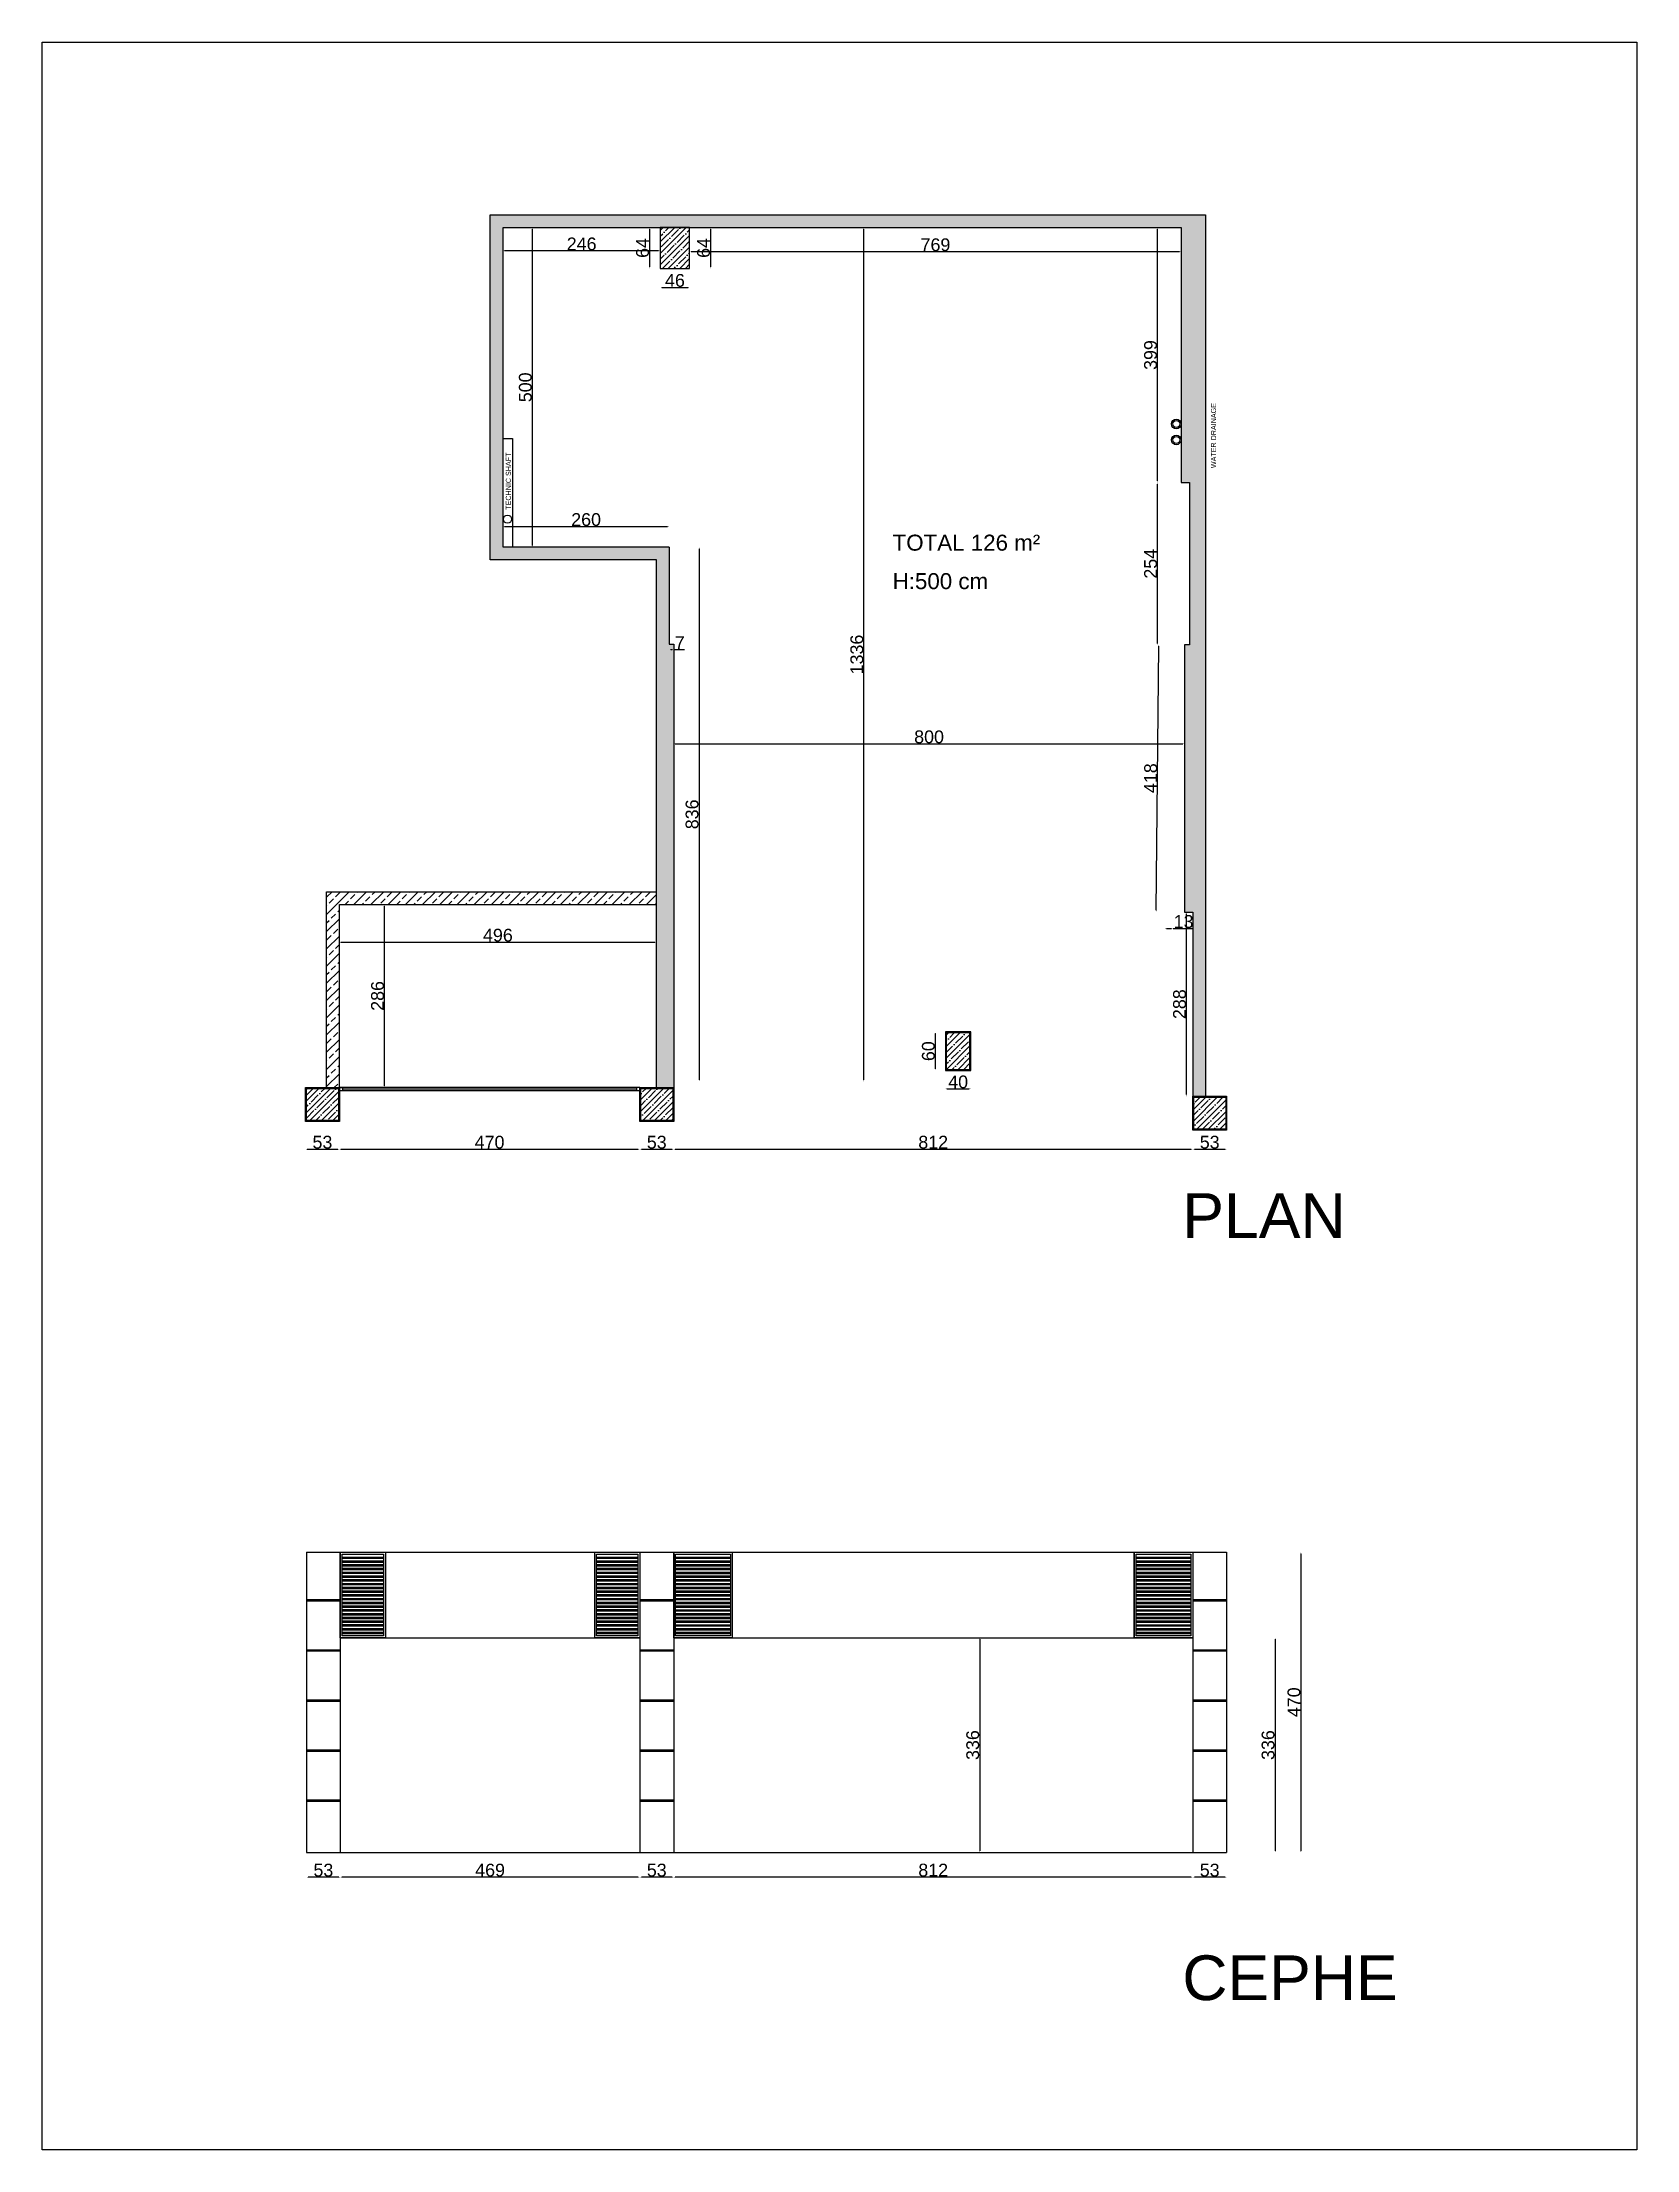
# Model space of a CAD drawing. Header units: millimetres. Extents: x 10088 to 21623, y -4423 to -852.
# Drawn here: x 15021 to 17516, y -4247 to -950 of the extents above; entities that cross this region are included whole.
import ezdxf

# ---------------------------------------------------------------- set-up
doc = ezdxf.new("R2010")
doc.units = ezdxf.units.MM
doc.styles.get("Standard").update_dxf_attribs({"font": 'arial.ttf'})
doc.dimstyles.new('Rest', dxfattribs={"dimtxt": 20, "dimasz": 2.5, "dimexe": 1.25, "dimexo": 0.625, "dimtad": 1, "dimdec": 0, "dimtxsty": 'Standard', "dimcen": 2.5, "dimse1": 1, "dimse2": 1, "dimclrd": 1, "dimclrt": 1, "dimadec": 0, "dimazin": 0, "dimtfac": 1, "dimtdec": 0, "dimtmove": 0, "dimatfit": 3, "dimfxl": 1, "dimarcsym": 0})
pattern_1 = [(45, (14725.859, -4697.914), (-13.47038, 13.47038), []), (45, (14739.33, -4697.914), (-13.47038, 13.47038), [9.525, -4.7625])]
pattern_2 = [(45, (14725.859, -4697.914), (-8.980256, 8.980256), []), (45, (14734.839, -4697.914), (-8.980256, 8.980256), [15.875, -3.175, 0, -3.175])]

msp = doc.modelspace()

# ---------------------------------------------------------------- texts
at = {"color": 5}
for s, p in [('WATER DRAINAGE', (16857.7, -1616.1)), ('TECHNIC SHAFT', (15754.6, -1681.2))]:
    msp.add_text(s, height=8, rotation=90, dxfattribs=at).set_placement(p)
for s, height, p in [('TOTAL 126 m²', 25, (16351.7, -1745.2)), ('H:500 cm', 25, (16351.7, -1805.4)), ('PLAN', 70, (16804.9, -2820.4)), ('CEPHE', 70, (16804.9, -4012.7))]:
    msp.add_text(s, height=height).set_placement(p)

# ---------------------------------------------------------------- blocks, each defined once
blk = doc.blocks.new('*D156')
at = {"color": 1, "lineweight": -2, "transparency": 16777216}
blk.add_line((15971.4, -1242.2), (15971.4, -1301.2), dxfattribs=at)
at = {"color": 1, "transparency": 16777216}
for points in [[(15970.9, -1242.2), (15971.8, -1242.2), (15971.4, -1239.7)], [(15970.9, -1301.2), (15971.8, -1301.2), (15971.4, -1303.7)]]:
    blk.add_solid(points, dxfattribs=at)
at = {"layer": 'Defpoints', "color": 0, "transparency": 16777216}
for p in [(15979.7, -1239.7), (15971.4, -1303.7), (15979.7, -1303.7)]:
    blk.add_point(p, dxfattribs=at)
at = {"color": 1, "transparency": 16777216, "insert": (15960.5, -1271.7), "char_height": 20, "attachment_point": 5, "rotation": 90}
blk.add_mtext('64', dxfattribs=at)
blk = doc.blocks.new('*D157')
at = {"color": 1, "lineweight": -2, "transparency": 16777216}
blk.add_line((15990.7, -1333.4), (16031.7, -1333.4), dxfattribs=at)
at = {"color": 1, "transparency": 16777216}
for points in [[(15990.7, -1333), (15990.7, -1333.8), (15988.2, -1333.4)], [(16031.7, -1333), (16031.7, -1333.8), (16034.2, -1333.4)]]:
    blk.add_solid(points, dxfattribs=at)
at = {"layer": 'Defpoints', "color": 0, "transparency": 16777216}
for p in [(15988.2, -1321.6), (16034.2, -1321.6), (16034.2, -1333.4)]:
    blk.add_point(p, dxfattribs=at)
at = {"color": 1, "transparency": 16777216, "insert": (16011.2, -1322.6), "char_height": 20, "attachment_point": 5}
blk.add_mtext('46', dxfattribs=at)
blk = doc.blocks.new('*D158')
at = {"color": 1, "lineweight": -2, "transparency": 16777216}
for p, q in [((16004.7, -1899.6), (16006.7, -1899.6)), ((16009.2, -1899.6), (16025.9, -1899.6))]:
    blk.add_line(p, q, dxfattribs=at)
at = {"color": 1, "transparency": 16777216}
for points in [[(16004.7, -1899.2), (16004.7, -1900.1), (16002.2, -1899.6)], [(16006.7, -1899.2), (16006.7, -1900.1), (16009.2, -1899.6)]]:
    blk.add_solid(points, dxfattribs=at)
at = {"layer": 'Defpoints', "color": 0, "transparency": 16777216}
for p in [(16002.2, -1901.9), (16009.2, -1899.6), (16009.2, -1901.9)]:
    blk.add_point(p, dxfattribs=at)
at = {"color": 1, "transparency": 16777216, "insert": (16018.8, -1889), "char_height": 20, "attachment_point": 5}
blk.add_mtext('7', dxfattribs=at)
blk = doc.blocks.new('*D164')
at = {"color": 1, "lineweight": -2, "transparency": 16777216}
blk.add_line((16800.7, -1277.6), (16036.7, -1277.6), dxfattribs=at)
at = {"color": 1, "transparency": 16777216}
for points in [[(16036.7, -1277.2), (16036.7, -1278), (16034.2, -1277.6)], [(16800.7, -1277.2), (16800.7, -1278), (16803.2, -1277.6)]]:
    blk.add_solid(points, dxfattribs=at)
at = {"layer": 'Defpoints', "color": 0, "transparency": 16777216}
for p in [(16034.2, -1239.7), (16803.2, -1239.7), (16034.2, -1277.6)]:
    blk.add_point(p, dxfattribs=at)
at = {"color": 1, "transparency": 16777216, "insert": (16418.7, -1266.8), "char_height": 20, "attachment_point": 5}
blk.add_mtext('769', dxfattribs=at)
blk = doc.blocks.new('*D165')
at = {"color": 1, "lineweight": -2, "transparency": 16777216}
blk.add_line((16066.8, -1242.2), (16066.8, -1301.2), dxfattribs=at)
at = {"color": 1, "transparency": 16777216}
for points in [[(16066.4, -1242.2), (16067.3, -1242.2), (16066.8, -1239.7)], [(16066.4, -1301.2), (16067.3, -1301.2), (16066.8, -1303.7)]]:
    blk.add_solid(points, dxfattribs=at)
at = {"layer": 'Defpoints', "color": 0, "transparency": 16777216}
for p in [(16034.2, -1239.7), (16034.2, -1303.7), (16066.8, -1303.7)]:
    blk.add_point(p, dxfattribs=at)
at = {"color": 1, "transparency": 16777216, "insert": (16056, -1271.7), "char_height": 20, "attachment_point": 5, "rotation": 90}
blk.add_mtext('64', dxfattribs=at)
blk = doc.blocks.new('*D166')
at = {"color": 1, "lineweight": -2, "transparency": 16777216}
blk.add_line((15985.7, -1276.3), (15744.7, -1276.3), dxfattribs=at)
at = {"color": 1, "transparency": 16777216}
for points in [[(15744.7, -1275.9), (15744.7, -1276.7), (15742.2, -1276.3)], [(15985.7, -1275.9), (15985.7, -1276.7), (15988.2, -1276.3)]]:
    blk.add_solid(points, dxfattribs=at)
at = {"layer": 'Defpoints', "color": 0, "transparency": 16777216}
for p in [(15742.2, -1239.7), (15988.2, -1239.7), (15742.2, -1276.3)]:
    blk.add_point(p, dxfattribs=at)
at = {"color": 1, "transparency": 16777216, "insert": (15865.2, -1265.5), "char_height": 20, "attachment_point": 5}
blk.add_mtext('246', dxfattribs=at)
blk = doc.blocks.new('*D167')
at = {"color": 1, "lineweight": -2, "transparency": 16777216}
blk.add_line((15788, -1242.2), (15788, -1737.2), dxfattribs=at)
at = {"color": 1, "transparency": 16777216}
for points in [[(15787.6, -1242.2), (15788.4, -1242.2), (15788, -1239.7)], [(15787.6, -1737.2), (15788.4, -1737.2), (15788, -1739.7)]]:
    blk.add_solid(points, dxfattribs=at)
at = {"layer": 'Defpoints', "color": 0, "transparency": 16777216}
for p in [(15742.2, -1239.7), (15742.2, -1739.7), (15788, -1739.7)]:
    blk.add_point(p, dxfattribs=at)
at = {"color": 1, "transparency": 16777216, "insert": (15777.2, -1489.7), "char_height": 20, "attachment_point": 5, "rotation": 90}
blk.add_mtext('500', dxfattribs=at)
blk = doc.blocks.new('*D168')
at = {"color": 1, "lineweight": -2, "transparency": 16777216}
blk.add_line((15744.7, -1707.5), (15999.7, -1707.5), dxfattribs=at)
at = {"color": 1, "transparency": 16777216}
for points in [[(15744.7, -1707.1), (15744.7, -1707.9), (15742.2, -1707.5)], [(15999.7, -1707.1), (15999.7, -1707.9), (16002.2, -1707.5)]]:
    blk.add_solid(points, dxfattribs=at)
at = {"layer": 'Defpoints', "color": 0, "transparency": 16777216}
for p in [(16002.2, -1707.5), (15742.2, -1739.7), (16002.2, -1739.7)]:
    blk.add_point(p, dxfattribs=at)
at = {"color": 1, "transparency": 16777216, "insert": (15872.2, -1696.7), "char_height": 20, "attachment_point": 5}
blk.add_mtext('260', dxfattribs=at)
blk = doc.blocks.new('*D169')
at = {"color": 1, "lineweight": -2, "transparency": 16777216}
blk.add_line((16811.4, -2596.2), (16811.4, -2313.2), dxfattribs=at)
at = {"color": 1, "transparency": 16777216}
for points in [[(16811, -2313.2), (16811.9, -2313.2), (16811.4, -2310.7)], [(16811, -2596.2), (16811.9, -2596.2), (16811.4, -2598.7)]]:
    blk.add_solid(points, dxfattribs=at)
at = {"layer": 'Defpoints', "color": 0, "transparency": 16777216}
for p in [(16811.4, -2310.7), (16821.2, -2310.7), (16821.2, -2598.7)]:
    blk.add_point(p, dxfattribs=at)
at = {"color": 1, "transparency": 16777216, "insert": (16800.6, -2454.7), "char_height": 20, "attachment_point": 5, "rotation": 90}
blk.add_mtext('288', dxfattribs=at)
blk = doc.blocks.new('*D159')
at = {"color": 1, "lineweight": -2, "transparency": 16777216}
for p, q in [((16780, -2336.4), (16788, -2336.4)), ((16790.5, -2336.4), (16821, -2336.4))]:
    blk.add_line(p, q, dxfattribs=at)
at = {"color": 1, "transparency": 16777216}
for points in [[(16780, -2335.9), (16780, -2336.8), (16777.5, -2336.4)], [(16788, -2335.9), (16788, -2336.8), (16790.5, -2336.4)]]:
    blk.add_solid(points, dxfattribs=at)
at = {"layer": 'Defpoints', "color": 0, "transparency": 16777216}
for p in [(16777.5, -2310.7), (16790.5, -2310.7), (16790.5, -2336.4)]:
    blk.add_point(p, dxfattribs=at)
at = {"color": 1, "transparency": 16777216, "insert": (16807, -2325.5), "char_height": 20, "attachment_point": 5}
blk.add_mtext('13', dxfattribs=at)
blk = doc.blocks.new('*D170')
at = {"color": 1, "lineweight": -2, "transparency": 16777216}
blk.add_line((16764.2, -2307.8), (16768.1, -1894.8), dxfattribs=at)
at = {"color": 1, "transparency": 16777216}
for points in [[(16767.7, -1894.7), (16768.5, -1894.8), (16768.1, -1892.3)], [(16763.7, -2307.7), (16764.6, -2307.8), (16764.1, -2310.3)]]:
    blk.add_solid(points, dxfattribs=at)
at = {"layer": 'Defpoints', "color": 0, "transparency": 16777216}
for p in [(16768.1, -1892.3), (16812.2, -1892.7), (16808.2, -2310.7)]:
    blk.add_point(p, dxfattribs=at)
at = {"color": 1, "transparency": 16777216, "insert": (16755.3, -2101.1), "char_height": 20, "attachment_point": 5, "rotation": 89.4517}
blk.add_mtext('418', dxfattribs=at)
blk = doc.blocks.new('*D171')
at = {"color": 1, "lineweight": -2, "transparency": 16777216}
blk.add_line((16766.1, -1890.2), (16766.1, -1641.2), dxfattribs=at)
at = {"color": 1, "transparency": 16777216}
for points in [[(16765.7, -1641.2), (16766.6, -1641.2), (16766.1, -1638.7)], [(16765.7, -1890.2), (16766.6, -1890.2), (16766.1, -1892.7)]]:
    blk.add_solid(points, dxfattribs=at)
at = {"layer": 'Defpoints', "color": 0, "transparency": 16777216}
for p in [(16766.1, -1638.7), (16816.2, -1638.7), (16816.2, -1892.7)]:
    blk.add_point(p, dxfattribs=at)
at = {"color": 1, "transparency": 16777216, "insert": (16755.3, -1765.7), "char_height": 20, "attachment_point": 5, "rotation": 90}
blk.add_mtext('254', dxfattribs=at)
blk = doc.blocks.new('*D172')
at = {"color": 1, "lineweight": -2, "transparency": 16777216}
blk.add_line((16766.1, -1636.2), (16766.1, -1242.2), dxfattribs=at)
at = {"color": 1, "transparency": 16777216}
for points in [[(16765.7, -1242.2), (16766.6, -1242.2), (16766.1, -1239.7)], [(16765.7, -1636.2), (16766.6, -1636.2), (16766.1, -1638.7)]]:
    blk.add_solid(points, dxfattribs=at)
at = {"layer": 'Defpoints', "color": 0, "transparency": 16777216}
for p in [(16766.1, -1239.7), (16803.2, -1239.7), (16803.2, -1638.7)]:
    blk.add_point(p, dxfattribs=at)
at = {"color": 1, "transparency": 16777216, "insert": (16755.3, -1439.2), "char_height": 20, "attachment_point": 5, "rotation": 90}
blk.add_mtext('399', dxfattribs=at)
blk = doc.blocks.new('*D173')
at = {"color": 1, "lineweight": -2, "transparency": 16777216}
blk.add_line((16011.7, -2047.4), (16805.7, -2047.4), dxfattribs=at)
at = {"color": 1, "transparency": 16777216}
for points in [[(16011.7, -2047), (16011.7, -2047.8), (16009.2, -2047.4)], [(16805.7, -2047), (16805.7, -2047.8), (16808.2, -2047.4)]]:
    blk.add_solid(points, dxfattribs=at)
at = {"layer": 'Defpoints', "color": 0, "transparency": 16777216}
for p in [(16808.2, -2047.4), (16009.2, -2103.9), (16808.2, -2103.9)]:
    blk.add_point(p, dxfattribs=at)
at = {"color": 1, "transparency": 16777216, "insert": (16408.7, -2036.6), "char_height": 20, "attachment_point": 5}
blk.add_mtext('800', dxfattribs=at)
blk = doc.blocks.new('*D160')
at = {"color": 1, "lineweight": -2, "transparency": 16777216}
blk.add_line((16306.6, -2573.2), (16306.6, -1242.2), dxfattribs=at)
at = {"color": 1, "transparency": 16777216}
for points in [[(16306.2, -1242.2), (16307, -1242.2), (16306.6, -1239.7)], [(16306.2, -2573.2), (16307, -2573.2), (16306.6, -2575.7)]]:
    blk.add_solid(points, dxfattribs=at)
at = {"layer": 'Defpoints', "color": 0, "transparency": 16777216}
for p in [(16306.6, -1239.7), (16306.6, -1239.7), (16306.6, -2575.7)]:
    blk.add_point(p, dxfattribs=at)
at = {"color": 1, "transparency": 16777216, "insert": (16295.8, -1907.7), "char_height": 20, "attachment_point": 5, "rotation": 90}
blk.add_mtext('1336', dxfattribs=at)
blk = doc.blocks.new('*D174')
at = {"color": 1, "lineweight": -2, "transparency": 16777216}
blk.add_line((16048.9, -1742.2), (16048.9, -2573.2), dxfattribs=at)
at = {"color": 1, "transparency": 16777216}
for points in [[(16048.5, -1742.2), (16049.3, -1742.2), (16048.9, -1739.7)], [(16048.5, -2573.2), (16049.3, -2573.2), (16048.9, -2575.7)]]:
    blk.add_solid(points, dxfattribs=at)
at = {"layer": 'Defpoints', "color": 0, "transparency": 16777216}
for p in [(16002.2, -1739.7), (16002.2, -2575.7), (16048.9, -2575.7)]:
    blk.add_point(p, dxfattribs=at)
at = {"color": 1, "transparency": 16777216, "insert": (16038, -2157.7), "char_height": 20, "attachment_point": 5, "rotation": 90}
blk.add_mtext('836', dxfattribs=at)
blk = doc.blocks.new('*D175')
at = {"color": 1, "lineweight": -2, "transparency": 16777216}
blk.add_line((15556.9, -2582.5), (15556.9, -2301.2), dxfattribs=at)
at = {"color": 1, "transparency": 16777216}
for points in [[(15556.4, -2301.2), (15557.3, -2301.2), (15556.9, -2298.7)], [(15556.4, -2582.5), (15557.3, -2582.5), (15556.9, -2585)]]:
    blk.add_solid(points, dxfattribs=at)
at = {"layer": 'Defpoints', "color": 0, "transparency": 16777216}
for p in [(15486.2, -2298.7), (15556.9, -2298.7), (15486.2, -2585)]:
    blk.add_point(p, dxfattribs=at)
at = {"color": 1, "transparency": 16777216, "insert": (15546, -2441.8), "char_height": 20, "attachment_point": 5, "rotation": 90}
blk.add_mtext('286', dxfattribs=at)
blk = doc.blocks.new('*D176')
at = {"color": 1, "lineweight": -2, "transparency": 16777216}
blk.add_line((15488.7, -2357.8), (15979.7, -2357.8), dxfattribs=at)
at = {"color": 1, "transparency": 16777216}
for points in [[(15488.7, -2357.3), (15488.7, -2358.2), (15486.2, -2357.8)], [(15979.7, -2357.3), (15979.7, -2358.2), (15982.2, -2357.8)]]:
    blk.add_solid(points, dxfattribs=at)
at = {"layer": 'Defpoints', "color": 0, "transparency": 16777216}
for p in [(15486.2, -2329.3), (15982.2, -2329.3), (15982.2, -2357.8)]:
    blk.add_point(p, dxfattribs=at)
at = {"color": 1, "transparency": 16777216, "insert": (15734.2, -2346.9), "char_height": 20, "attachment_point": 5}
blk.add_mtext('496', dxfattribs=at)
blk = doc.blocks.new('*D177')
at = {"color": 1, "lineweight": -2, "transparency": 16777216}
blk.add_line((15435.7, -2681.6), (15483.7, -2681.6), dxfattribs=at)
at = {"color": 1, "transparency": 16777216}
for points in [[(15435.7, -2681.2), (15435.7, -2682), (15433.2, -2681.6)], [(15483.7, -2681.2), (15483.7, -2682), (15486.2, -2681.6)]]:
    blk.add_solid(points, dxfattribs=at)
at = {"layer": 'Defpoints', "color": 0, "transparency": 16777216}
for p in [(15433.2, -2638), (15486.2, -2638), (15486.2, -2681.6)]:
    blk.add_point(p, dxfattribs=at)
at = {"color": 1, "transparency": 16777216, "insert": (15459.7, -2670.7), "char_height": 20, "attachment_point": 5}
blk.add_mtext('53', dxfattribs=at)
blk = doc.blocks.new('*D178')
at = {"color": 1, "lineweight": -2, "transparency": 16777216}
blk.add_line((15488.7, -2681.6), (15953.7, -2681.6), dxfattribs=at)
at = {"color": 1, "transparency": 16777216}
for points in [[(15488.7, -2681.2), (15488.7, -2682), (15486.2, -2681.6)], [(15953.7, -2681.2), (15953.7, -2682), (15956.2, -2681.6)]]:
    blk.add_solid(points, dxfattribs=at)
at = {"layer": 'Defpoints', "color": 0, "transparency": 16777216}
for p in [(15486.2, -2638), (15956.2, -2638), (15956.2, -2681.6)]:
    blk.add_point(p, dxfattribs=at)
at = {"color": 1, "transparency": 16777216, "insert": (15721.2, -2670.7), "char_height": 20, "attachment_point": 5}
blk.add_mtext('470', dxfattribs=at)
blk = doc.blocks.new('*D179')
at = {"color": 1, "lineweight": -2, "transparency": 16777216}
blk.add_line((15958.7, -2681.6), (16006.7, -2681.6), dxfattribs=at)
at = {"color": 1, "transparency": 16777216}
for points in [[(15958.7, -2681.2), (15958.7, -2682), (15956.2, -2681.6)], [(16006.7, -2681.2), (16006.7, -2682), (16009.2, -2681.6)]]:
    blk.add_solid(points, dxfattribs=at)
at = {"layer": 'Defpoints', "color": 0, "transparency": 16777216}
for p in [(15956.2, -2638), (16009.2, -2638), (16009.2, -2681.6)]:
    blk.add_point(p, dxfattribs=at)
at = {"color": 1, "transparency": 16777216, "insert": (15982.7, -2670.7), "char_height": 20, "attachment_point": 5}
blk.add_mtext('53', dxfattribs=at)
blk = doc.blocks.new('*D180')
at = {"color": 1, "lineweight": -2, "transparency": 16777216}
blk.add_line((16011.7, -2681.6), (16818.7, -2681.6), dxfattribs=at)
at = {"color": 1, "transparency": 16777216}
for points in [[(16011.7, -2681.2), (16011.7, -2682), (16009.2, -2681.6)], [(16818.7, -2681.2), (16818.7, -2682), (16821.2, -2681.6)]]:
    blk.add_solid(points, dxfattribs=at)
at = {"layer": 'Defpoints', "color": 0, "transparency": 16777216}
for p in [(16009.2, -2638), (16821.2, -2651.7), (16821.2, -2681.6)]:
    blk.add_point(p, dxfattribs=at)
at = {"color": 1, "transparency": 16777216, "insert": (16415.2, -2670.7), "char_height": 20, "attachment_point": 5}
blk.add_mtext('812', dxfattribs=at)
blk = doc.blocks.new('*D181')
at = {"color": 1, "lineweight": -2, "transparency": 16777216}
blk.add_line((16823.7, -2681.6), (16871.7, -2681.6), dxfattribs=at)
at = {"color": 1, "transparency": 16777216}
for points in [[(16823.7, -2681.2), (16823.7, -2682), (16821.2, -2681.6)], [(16871.7, -2681.2), (16871.7, -2682), (16874.2, -2681.6)]]:
    blk.add_solid(points, dxfattribs=at)
at = {"layer": 'Defpoints', "color": 0, "transparency": 16777216}
for p in [(16821.2, -2651.7), (16874.2, -2651.7), (16874.2, -2681.6)]:
    blk.add_point(p, dxfattribs=at)
at = {"color": 1, "transparency": 16777216, "insert": (16847.7, -2670.7), "char_height": 20, "attachment_point": 5}
blk.add_mtext('53', dxfattribs=at)
blk = doc.blocks.new('*D182')
at = {"color": 1, "lineweight": -2, "transparency": 16777216}
blk.add_line((16418.5, -2500.7), (16418.5, -2555.7), dxfattribs=at)
at = {"color": 1, "transparency": 16777216}
for points in [[(16418.1, -2500.7), (16418.9, -2500.7), (16418.5, -2498.2)], [(16418.1, -2555.7), (16418.9, -2555.7), (16418.5, -2558.2)]]:
    blk.add_solid(points, dxfattribs=at)
at = {"layer": 'Defpoints', "color": 0, "transparency": 16777216}
for p in [(16434.2, -2498.2), (16418.5, -2558.2), (16434.2, -2558.2)]:
    blk.add_point(p, dxfattribs=at)
at = {"color": 1, "transparency": 16777216, "insert": (16407.7, -2528.2), "char_height": 20, "attachment_point": 5, "rotation": 90}
blk.add_mtext('60', dxfattribs=at)
blk = doc.blocks.new('*D183')
at = {"color": 1, "lineweight": -2, "transparency": 16777216}
blk.add_line((16436.7, -2587.2), (16471.7, -2587.2), dxfattribs=at)
at = {"color": 1, "transparency": 16777216}
for points in [[(16436.7, -2586.8), (16436.7, -2587.6), (16434.2, -2587.2)], [(16471.7, -2586.8), (16471.7, -2587.6), (16474.2, -2587.2)]]:
    blk.add_solid(points, dxfattribs=at)
at = {"layer": 'Defpoints', "color": 0, "transparency": 16777216}
for p in [(16434.2, -2558.2), (16474.2, -2558.2), (16474.2, -2587.2)]:
    blk.add_point(p, dxfattribs=at)
at = {"color": 1, "transparency": 16777216, "insert": (16454.2, -2576.4), "char_height": 20, "attachment_point": 5}
blk.add_mtext('40', dxfattribs=at)
blk = doc.blocks.new('LNGRRGNGŞR')
at = {"color": 253}
for p, q in [((1286.3, 1832.5), (1372, 1832.5)), ((1286.3, 1830.5), (1372, 1830.5)), ((1286.3, 1826.6), (1372, 1826.6)), ((1286.3, 1824.6), (1372, 1824.6)), ((1286.3, 1820.7), (1372, 1820.7)), ((1286.3, 1818.7), (1372, 1818.7)), ((1286.3, 1814.8), (1372, 1814.8)), ((1375, 1840.2), (1375, 1706.3)), ((1286.3, 1812.8), (1372, 1812.8)), ((1286.3, 1808.9), (1372, 1808.9)), ((1286.3, 1806.9), (1372, 1806.9)), ((1286.3, 1803.1), (1372, 1803.1)), ((1286.3, 1801.1), (1372, 1801.1)), ((1286.3, 1797.2), (1372, 1797.2)), ((1286.3, 1795.2), (1372, 1795.2)), ((1286.3, 1791.3), (1372, 1791.3)), ((1286.3, 1789.3), (1372, 1789.3)), ((1286.3, 1785.4), (1372, 1785.4)), ((1286.3, 1783.4), (1372, 1783.4)), ((1286.3, 1779.5), (1372, 1779.5)), ((1286.3, 1777.5), (1372, 1777.5)), ((1286.3, 1773.7), (1372, 1773.7)), ((1286.3, 1771.7), (1372, 1771.7)), ((1286.3, 1767.8), (1372, 1767.8)), ((1286.3, 1765.8), (1372, 1765.8)), ((1286.3, 1761.9), (1372, 1761.9)), ((1286.3, 1759.9), (1372, 1759.9)), ((1286.3, 1756), (1372, 1756)), ((1286.3, 1754), (1372, 1754)), ((1286.3, 1750.1), (1372, 1750.1)), ((1286.3, 1748.1), (1372, 1748.1)), ((1286.3, 1744.3), (1372, 1744.3)), ((1286.3, 1742.3), (1372, 1742.3)), ((1286.3, 1738.4), (1372, 1738.4)), ((1286.3, 1736.4), (1372, 1736.4)), ((1286.3, 1732.5), (1372, 1732.5)), ((1286.3, 1730.5), (1372, 1730.5)), ((1286.3, 1726.6), (1372, 1726.6)), ((1286.3, 1724.6), (1372, 1724.6)), ((1286.3, 1720.7), (1372, 1720.7)), ((1286.3, 1718.7), (1372, 1718.7)), ((1286.3, 1714.9), (1372, 1714.9)), ((1286.3, 1712.9), (1372, 1712.9))]:
    blk.add_line(p, q, dxfattribs=at)
for points in [[(1283.3, 1840.2), (1375, 1840.2), (1375, 1706.3), (1283.3, 1706.3)], [(1286.3, 1837.2), (1372, 1837.2), (1372, 1709.3), (1286.3, 1709.3)]]:
    blk.add_lwpolyline(points, close=True, dxfattribs=at)
blk = doc.blocks.new('*D161')
at = {"color": 1, "lineweight": -2, "transparency": 16777216}
blk.add_line((16990.4, -3314.3), (16990.4, -3779.2), dxfattribs=at)
at = {"color": 1, "transparency": 16777216}
for points in [[(16990, -3314.3), (16990.9, -3314.3), (16990.4, -3311.8)], [(16990, -3779.2), (16990.9, -3779.2), (16990.4, -3781.7)]]:
    blk.add_solid(points, dxfattribs=at)
at = {"layer": 'Defpoints', "color": 0, "transparency": 16777216}
for p in [(16948.8, -3311.8), (16948.8, -3781.7), (16990.4, -3781.7)]:
    blk.add_point(p, dxfattribs=at)
at = {"color": 1, "transparency": 16777216, "insert": (16979.6, -3546.7), "char_height": 20, "attachment_point": 5, "rotation": 90}
blk.add_mtext('470', dxfattribs=at)
blk = doc.blocks.new('*D184')
at = {"color": 1, "lineweight": -2, "transparency": 16777216}
blk.add_line((16950, -3448.2), (16950, -3779.2), dxfattribs=at)
at = {"color": 1, "transparency": 16777216}
for points in [[(16949.6, -3448.2), (16950.4, -3448.2), (16950, -3445.7)], [(16949.6, -3779.2), (16950.4, -3779.2), (16950, -3781.7)]]:
    blk.add_solid(points, dxfattribs=at)
at = {"layer": 'Defpoints', "color": 0, "transparency": 16777216}
for p in [(16821.2, -3445.7), (16821.2, -3781.7), (16950, -3781.7)]:
    blk.add_point(p, dxfattribs=at)
at = {"color": 1, "transparency": 16777216, "insert": (16939.1, -3613.7), "char_height": 20, "attachment_point": 5, "rotation": 90}
blk.add_mtext('336', dxfattribs=at)
blk = doc.blocks.new('*D185')
at = {"color": 1, "lineweight": -2, "transparency": 16777216}
blk.add_line((16871.7, -3820.2), (16823.7, -3820.2), dxfattribs=at)
at = {"color": 1, "transparency": 16777216}
for points in [[(16823.7, -3819.8), (16823.7, -3820.7), (16821.2, -3820.2)], [(16871.7, -3819.8), (16871.7, -3820.7), (16874.2, -3820.2)]]:
    blk.add_solid(points, dxfattribs=at)
at = {"layer": 'Defpoints', "color": 0, "transparency": 16777216}
for p in [(16821.2, -3781.7), (16874.2, -3781.7), (16821.2, -3820.2)]:
    blk.add_point(p, dxfattribs=at)
at = {"color": 1, "transparency": 16777216, "insert": (16847.7, -3809.4), "char_height": 20, "attachment_point": 5}
blk.add_mtext('53', dxfattribs=at)
blk = doc.blocks.new('*D186')
at = {"color": 1, "lineweight": -2, "transparency": 16777216}
blk.add_line((16818.7, -3820.2), (16011.7, -3820.2), dxfattribs=at)
at = {"color": 1, "transparency": 16777216}
for points in [[(16011.7, -3819.8), (16011.7, -3820.7), (16009.2, -3820.2)], [(16818.7, -3819.8), (16818.7, -3820.7), (16821.2, -3820.2)]]:
    blk.add_solid(points, dxfattribs=at)
at = {"layer": 'Defpoints', "color": 0, "transparency": 16777216}
for p in [(16009.2, -3781.7), (16821.2, -3781.7), (16009.2, -3820.2)]:
    blk.add_point(p, dxfattribs=at)
at = {"color": 1, "transparency": 16777216, "insert": (16415.2, -3809.4), "char_height": 20, "attachment_point": 5}
blk.add_mtext('812', dxfattribs=at)
blk = doc.blocks.new('*D187')
at = {"color": 1, "lineweight": -2, "transparency": 16777216}
blk.add_line((16006.7, -3820.2), (15958.7, -3820.2), dxfattribs=at)
at = {"color": 1, "transparency": 16777216}
for points in [[(15958.7, -3819.8), (15958.7, -3820.7), (15956.2, -3820.2)], [(16006.7, -3819.8), (16006.7, -3820.7), (16009.2, -3820.2)]]:
    blk.add_solid(points, dxfattribs=at)
at = {"layer": 'Defpoints', "color": 0, "transparency": 16777216}
for p in [(15956.2, -3781.7), (16009.2, -3781.7), (15956.2, -3820.2)]:
    blk.add_point(p, dxfattribs=at)
at = {"color": 1, "transparency": 16777216, "insert": (15982.7, -3809.4), "char_height": 20, "attachment_point": 5}
blk.add_mtext('53', dxfattribs=at)
blk = doc.blocks.new('*D188')
at = {"color": 1, "lineweight": -2, "transparency": 16777216}
blk.add_line((15953.7, -3820.2), (15490.2, -3820.2), dxfattribs=at)
at = {"color": 1, "transparency": 16777216}
for points in [[(15490.2, -3819.8), (15490.2, -3820.7), (15487.7, -3820.2)], [(15953.7, -3819.8), (15953.7, -3820.7), (15956.2, -3820.2)]]:
    blk.add_solid(points, dxfattribs=at)
at = {"layer": 'Defpoints', "color": 0, "transparency": 16777216}
for p in [(15487.7, -3781.7), (15956.2, -3781.7), (15487.7, -3820.2)]:
    blk.add_point(p, dxfattribs=at)
at = {"color": 1, "transparency": 16777216, "insert": (15722, -3809.4), "char_height": 20, "attachment_point": 5}
blk.add_mtext('469', dxfattribs=at)
blk = doc.blocks.new('*D189')
at = {"color": 1, "lineweight": -2, "transparency": 16777216}
blk.add_line((15485.2, -3820.2), (15437.2, -3820.2), dxfattribs=at)
at = {"color": 1, "transparency": 16777216}
for points in [[(15437.2, -3819.8), (15437.2, -3820.7), (15434.7, -3820.2)], [(15485.2, -3819.8), (15485.2, -3820.7), (15487.7, -3820.2)]]:
    blk.add_solid(points, dxfattribs=at)
at = {"layer": 'Defpoints', "color": 0, "transparency": 16777216}
for p in [(15434.7, -3781.7), (15487.7, -3781.7), (15434.7, -3820.2)]:
    blk.add_point(p, dxfattribs=at)
at = {"color": 1, "transparency": 16777216, "insert": (15461.2, -3809.4), "char_height": 20, "attachment_point": 5}
blk.add_mtext('53', dxfattribs=at)
blk = doc.blocks.new('*D206')
at = {"color": 1, "lineweight": -2, "transparency": 16777216}
blk.add_line((16487.9, -3448.2), (16487.9, -3779.2), dxfattribs=at)
at = {"color": 1, "transparency": 16777216}
for points in [[(16487.5, -3448.2), (16488.3, -3448.2), (16487.9, -3445.7)], [(16487.5, -3779.2), (16488.3, -3779.2), (16487.9, -3781.7)]]:
    blk.add_solid(points, dxfattribs=at)
at = {"layer": 'Defpoints', "color": 0, "transparency": 16777216}
for p in [(16487.9, -3445.7), (16487.9, -3781.7), (16487.9, -3781.7)]:
    blk.add_point(p, dxfattribs=at)
at = {"color": 1, "transparency": 16777216, "insert": (16477.1, -3613.7), "char_height": 20, "attachment_point": 5, "rotation": 90}
blk.add_mtext('336', dxfattribs=at)

# ---------------------------------------------------------------- dimensions: what is measured, and where the dimension line sits
for p1, p2, distance, picture, middle in [((15988.2, -1239.7), (15742.2, -1239.7), 36.6, '*D166', (15865.2, -1265.5)), ((15742.2, -1239.7), (15742.2, -1739.7), 45.8, '*D167', (15777.2, -1489.7)), ((16803.2, -1239.7), (16034.2, -1239.7), 38, '*D164', (16418.7, -1266.8)), ((16034.2, -1239.7), (16034.2, -1303.7), 32.6, '*D165', (16056, -1271.7)), ((16306.6, -2575.7), (16306.6, -1239.7), 0, '*D160', (16295.8, -1907.7)), ((16803.2, -1638.7), (16803.2, -1239.7), 37.1, '*D172', (16755.3, -1439.2)), ((16816.2, -1892.7), (16816.2, -1638.7), 50.1, '*D171', (16755.3, -1765.7)), ((15742.2, -1739.7), (16002.2, -1739.7), 32.2, '*D168', (15872.2, -1696.7)), ((16002.2, -1739.7), (16002.2, -2575.7), 46.7, '*D174', (16038, -2157.7)), ((16808.2, -2310.7), (16812.2, -1892.7), 44.1, '*D170', (16755.3, -2101.1)), ((15486.2, -2585), (15486.2, -2298.7), -70.7, '*D175', (15546, -2441.8)), ((15486.2, -2329.3), (15982.2, -2329.3), -28.5, '*D176', (15734.2, -2346.9)), ((16777.5, -2310.7), (16790.5, -2310.7), -25.7, '*D159', (16807, -2325.5)), ((16821.2, -2598.7), (16821.2, -2310.7), 9.8, '*D169', (16800.6, -2454.7)), ((16434.2, -2498.2), (16434.2, -2558.2), -15.7, '*D182', (16407.7, -2528.2)), ((16434.2, -2558.2), (16474.2, -2558.2), -29, '*D183', (16454.2, -2576.4)), ((15433.2, -2638), (15486.2, -2638), -43.6, '*D177', (15459.7, -2670.7)), ((16948.8, -3311.8), (16948.8, -3781.7), 41.6, '*D161', (16979.6, -3546.7)), ((16487.9, -3445.7), (16487.9, -3781.7), 0, '*D206', (16477.1, -3613.7)), ((16821.2, -3445.7), (16821.2, -3781.7), 128.8, '*D184', (16939.1, -3613.7)), ((16874.2, -3781.7), (16821.2, -3781.7), 38.6, '*D185', (16847.7, -3809.4))]:
    dim = msp.add_aligned_dim(p1=p1, p2=p2, distance=distance, dimstyle='Rest')
    dim.commit()
    dim.dimension.update_dxf_attribs({"geometry": picture, "text_midpoint": middle})
dim = msp.add_linear_dim(base=(15971.4, -1303.7), p1=(15979.7, -1239.7), p2=(15979.7, -1303.7), angle=90, dimstyle='Rest')
dim.commit()
dim.dimension.update_dxf_attribs({"geometry": '*D156', "text_midpoint": (15960.5, -1271.7)})
for base, p1, p2, picture, middle in [((16034.2, -1333.4), (15988.2, -1321.6), (16034.2, -1321.6), '*D157', (16011.2, -1322.6)), ((16009.2, -1899.6), (16002.2, -1901.9), (16009.2, -1901.9), '*D158', (16018.8, -1889))]:
    dim = msp.add_linear_dim(base=base, p1=p1, p2=p2, dimstyle='Rest')
    dim.commit()
    dim.dimension.update_dxf_attribs({"geometry": picture, "text_midpoint": middle})
dim = msp.add_aligned_dim(p1=(16009.2, -2103.9), p2=(16808.2, -2103.9), distance=56.4, text='800', dimstyle='Rest')
dim.commit()
dim.dimension.update_dxf_attribs({"geometry": '*D173', "text_midpoint": (16408.7, -2036.6)})
for base, p1, p2, picture, middle in [((15956.2, -2681.6), (15486.2, -2638), (15956.2, -2638), '*D178', (15721.2, -2670.7)), ((16009.2, -2681.6), (15956.2, -2638), (16009.2, -2638), '*D179', (15982.7, -2670.7)), ((16821.2, -2681.6), (16009.2, -2638), (16821.2, -2651.7), '*D180', (16415.2, -2670.7)), ((16874.2, -2681.6), (16821.2, -2651.7), (16874.2, -2651.7), '*D181', (16847.7, -2670.7))]:
    dim = msp.add_linear_dim(base=base, p1=p1, p2=p2, angle=180, dimstyle='Rest', override={"dimtmove": 1})
    dim.commit()
    dim.dimension.update_dxf_attribs({"geometry": picture, "text_midpoint": middle})
for base, p1, p2, picture, middle in [((15434.7, -3820.2), (15487.7, -3781.7), (15434.7, -3781.7), '*D189', (15461.2, -3809.4)), ((15487.7035136, -3820.2368403), (15956.2035136, -3781.685928), (15487.7035136, -3781.685928), '*D188', (15721.9535136, -3809.4003805)), ((15956.2, -3820.2), (16009.2, -3781.7), (15956.2, -3781.7), '*D187', (15982.7, -3809.4)), ((16009.2, -3820.2), (16821.2, -3781.7), (16009.2, -3781.7), '*D186', (16415.2, -3809.4))]:
    dim = msp.add_linear_dim(base=base, p1=p1, p2=p2, dimstyle='Rest', override={"dimtmove": 1})
    dim.commit()
    dim.dimension.update_dxf_attribs({"geometry": picture, "text_midpoint": middle})

# ---------------------------------------------------------------- hatches: boundary and pattern name
h = msp.add_hatch()
h.set_pattern_fill('ANSI33', color=256, scale=3)
h.set_pattern_definition(pattern_1)
h.paths.add_polyline_path([(16009.2, -1891.7), (16002.2, -1891.7), (16002.2, -1739.7), (15742.2, -1739.7), (15742.2, -1239.7), (16803.2, -1239.7), (16803.2, -1638.7), (16816.2, -1638.7), (16816.2, -1892.7), (16808.2, -1892.7), (16808.2, -2310.7), (16821.2, -2310.7), (16821.2, -2598.7), (16841.2, -2598.7), (16841.2, -1219.7), (15722.2, -1219.7), (15722.2, -1759.7), (15982.2, -1759.7), (15982.7, -2585), (16009.2, -2585)])
h = msp.add_hatch()
h.set_pattern_fill('ANSI35', color=1, scale=2)
h.set_pattern_definition(pattern_2)
h.paths.add_polyline_path([(15988.2, -1303.7), (16034.2, -1303.7), (16034.2, -1239.7), (15988.2, -1239.7)])
h = msp.add_hatch()
h.set_pattern_fill('ANSI33', color=256, scale=3)
h.set_pattern_definition(pattern_1)
h.paths.add_polyline_path([(15486.2, -2298.7), (15982.2, -2298.7), (15982.2, -2278.7), (15466.2, -2278.7), (15466.2, -2585), (15486.2, -2585)])
h = msp.add_hatch()
h.set_pattern_fill('ANSI35', color=1, scale=2)
h.set_pattern_definition(pattern_2)
h.paths.add_polyline_path([(16472.7, -2499.7), (16435.7, -2499.7), (16435.7, -2556.7), (16472.7, -2556.7)])
h = msp.add_hatch()
h.set_pattern_fill('ANSI35', color=1, scale=2)
h.set_pattern_definition(pattern_2)
h.paths.add_polyline_path([(15484.7, -2586.5), (15434.7, -2586.5), (15434.7, -2636.5), (15484.7, -2636.5)])
h = msp.add_hatch()
h.set_pattern_fill('ANSI35', color=1, scale=2)
h.set_pattern_definition(pattern_2)
h.paths.add_polyline_path([(16007.7, -2586.5), (15957.7, -2586.5), (15957.7, -2636.5), (16007.7, -2636.5)])
h = msp.add_hatch()
h.set_pattern_fill('ANSI35', color=1, scale=2)
h.set_pattern_definition(pattern_2)
h.paths.add_polyline_path([(16872.7, -2600.2), (16822.7, -2600.2), (16822.7, -2650.2), (16872.7, -2650.2)])

# ---------------------------------------------------------------- linework, layer by layer
for p, q in [((15722.2, -1219.7), (16841.2, -1219.7)), ((15722.2, -1759.7), (15722.2, -1219.7)), ((16841.2, -1219.7), (16841.2, -2598.7)), ((15742.2, -1239.7), (16803.2, -1239.7)), ((15742.2, -1739.7), (15742.2, -1239.7)), ((16803.2, -1239.7), (16803.2, -1638.7)), ((16803.2, -1638.7), (16816.2, -1638.7)), ((16816.2, -1638.7), (16816.2, -1892.7)), ((16002.2, -1739.7), (15742.2, -1739.7)), ((16002.2, -1739.7), (16002.2, -1891.7)), ((15982.2, -1759.7), (15722.2, -1759.7)), ((15982.2, -2585), (15982.2, -1759.7)), ((16002.2, -1891.7), (16009.2, -1891.7)), ((16009.2, -1891.7), (16009.2, -2585)), ((16816.2, -1892.7), (16808.2, -1892.7)), ((16808.2, -1892.7), (16808.2, -2310.7)), ((15466.2, -2585), (15466.2, -2278.7)), ((15466.2, -2278.7), (15982.2, -2278.7)), ((15486.2, -2585), (15486.2, -2298.7)), ((15486.2, -2298.7), (15982.2, -2298.7)), ((16808.2, -2310.7), (16821.2, -2310.7)), ((16821.2, -2310.7), (16821.2, -2598.7)), ((15433.2, -2585), (15453.2, -2585)), ((15956.2, -2585), (15976.2, -2585)), ((16821.2, -2598.7), (16841.2, -2598.7)), ((15434.7, -3311.8), (15434.7, -3781.7)), ((15434.7, -3311.8), (16874.2, -3311.8)), ((15487.7, -3311.8), (15487.7, -3781.7)), ((15956.2, -3311.8), (15956.2, -3781.7)), ((16009.2, -3311.8), (16009.2, -3781.7)), ((16729.5, -3311.8), (16729.5, -3445.7)), ((16821.2, -3311.8), (16821.2, -3781.7)), ((16874.2, -3311.8), (16874.2, -3781.7)), ((15434.7, -3386.2), (15487.7, -3386.2)), ((15434.7, -3387.2), (15487.7, -3387.2)), ((15434.7, -3388.2), (15487.7, -3388.2)), ((15956.2, -3386.2), (16009.2, -3386.2)), ((15956.2, -3387.2), (16009.2, -3387.2)), ((15956.2, -3388.2), (16009.2, -3388.2)), ((16821.2, -3386.2), (16874.2, -3386.2)), ((16821.2, -3387.2), (16874.2, -3387.2)), ((16821.2, -3388.2), (16874.2, -3388.2)), ((15487.7, -3445.7), (15956.2, -3445.7)), ((16009.2, -3445.7), (16821.2, -3445.7)), ((15434.7, -3464.5), (15487.7, -3464.5)), ((15434.7, -3465.5), (15487.7, -3465.5)), ((15434.7, -3466.5), (15487.7, -3466.5)), ((15956.2, -3464.5), (16009.2, -3464.5)), ((15956.2, -3465.5), (16009.2, -3465.5)), ((15956.2, -3466.5), (16009.2, -3466.5)), ((16821.2, -3464.5), (16874.2, -3464.5)), ((16821.2, -3465.5), (16874.2, -3465.5)), ((16821.2, -3466.5), (16874.2, -3466.5)), ((15434.7, -3542.8), (15487.7, -3542.8)), ((15434.7, -3543.8), (15487.7, -3543.8)), ((15434.7, -3544.8), (15487.7, -3544.8)), ((15956.2, -3542.8), (16009.2, -3542.8)), ((15956.2, -3543.8), (16009.2, -3543.8)), ((15956.2, -3544.8), (16009.2, -3544.8)), ((16821.2, -3542.8), (16874.2, -3542.8)), ((16821.2, -3543.8), (16874.2, -3543.8)), ((16821.2, -3544.8), (16874.2, -3544.8)), ((15434.7, -3621.1), (15487.7, -3621.1)), ((15434.7, -3622.1), (15487.7, -3622.1)), ((15434.7, -3623.1), (15487.7, -3623.1)), ((15956.2, -3621.1), (16009.2, -3621.1)), ((15956.2, -3622.1), (16009.2, -3622.1)), ((15956.2, -3623.1), (16009.2, -3623.1)), ((16821.2, -3621.1), (16874.2, -3621.1)), ((16821.2, -3622.1), (16874.2, -3622.1)), ((16821.2, -3623.1), (16874.2, -3623.1)), ((15434.7, -3699.4), (15487.7, -3699.4)), ((15434.7, -3700.4), (15487.7, -3700.4)), ((15434.7, -3701.4), (15487.7, -3701.4)), ((15956.2, -3699.4), (16009.2, -3699.4)), ((15956.2, -3700.4), (16009.2, -3700.4)), ((15956.2, -3701.4), (16009.2, -3701.4)), ((16821.2, -3699.4), (16874.2, -3699.4)), ((16821.2, -3700.4), (16874.2, -3700.4)), ((16821.2, -3701.4), (16874.2, -3701.4)), ((15434.7, -3781.7), (16874.2, -3781.7))]:
    msp.add_line(p, q)
at = {"color": 5}
for p, q in [((15742.2, -1569.7), (15757.2, -1569.7)), ((15757.2, -1569.7), (15757.2, -1739.7))]:
    msp.add_line(p, q, dxfattribs=at)
at = {"color": 4}
for p, q in [((15956.2, -2585), (15486.2, -2585)), ((15486.2, -2585), (15491.2, -2585)), ((15956.2, -2590), (15486.2, -2590)), ((15491.2, -2585), (15491.2, -2590)), ((15951.2, -2587.5), (15491.2, -2587.5)), ((15951.2, -2585), (15951.2, -2590))]:
    msp.add_line(p, q, dxfattribs=at)
at = {"color": 253}
for p, q in [((15490.7, -3319.5), (15555.3, -3319.5)), ((15490.7, -3321.5), (15555.3, -3321.5)), ((15490.7, -3325.4), (15555.3, -3325.4)), ((15490.7, -3327.4), (15555.3, -3327.4)), ((15558.3, -3311.8), (15558.3, -3445.7)), ((15888.6, -3319.5), (15953.2, -3319.5)), ((15888.6, -3321.5), (15953.2, -3321.5)), ((15888.6, -3325.4), (15953.2, -3325.4)), ((15888.6, -3327.4), (15953.2, -3327.4)), ((15956.2, -3311.8), (15956.2, -3445.7)), ((15490.7, -3331.3), (15555.3, -3331.3)), ((15490.7, -3333.3), (15555.3, -3333.3)), ((15490.7, -3337.1), (15555.3, -3337.1)), ((15490.7, -3339.1), (15555.3, -3339.1)), ((15490.7, -3343), (15555.3, -3343)), ((15490.7, -3345), (15555.3, -3345)), ((15490.7, -3348.9), (15555.3, -3348.9)), ((15490.7, -3350.9), (15555.3, -3350.9)), ((15490.7, -3354.8), (15555.3, -3354.8)), ((15490.7, -3356.8), (15555.3, -3356.8)), ((15490.7, -3360.7), (15555.3, -3360.7)), ((15490.7, -3362.7), (15555.3, -3362.7)), ((15888.6, -3331.3), (15953.2, -3331.3)), ((15888.6, -3333.3), (15953.2, -3333.3)), ((15888.6, -3337.1), (15953.2, -3337.1)), ((15888.6, -3339.1), (15953.2, -3339.1)), ((15888.6, -3343), (15953.2, -3343)), ((15888.6, -3345), (15953.2, -3345)), ((15888.6, -3348.9), (15953.2, -3348.9)), ((15888.6, -3350.9), (15953.2, -3350.9)), ((15888.6, -3354.8), (15953.2, -3354.8)), ((15888.6, -3356.8), (15953.2, -3356.8)), ((15888.6, -3360.7), (15953.2, -3360.7)), ((15888.6, -3362.7), (15953.2, -3362.7)), ((15490.7, -3366.5), (15555.3, -3366.5)), ((15490.7, -3368.5), (15555.3, -3368.5)), ((15490.7, -3372.4), (15555.3, -3372.4)), ((15490.7, -3374.4), (15555.3, -3374.4)), ((15490.7, -3378.3), (15555.3, -3378.3)), ((15490.7, -3380.3), (15555.3, -3380.3)), ((15490.7, -3384.2), (15555.3, -3384.2)), ((15490.7, -3386.2), (15555.3, -3386.2)), ((15490.7, -3390.1), (15555.3, -3390.1)), ((15490.7, -3392.1), (15555.3, -3392.1)), ((15490.7, -3395.9), (15555.3, -3395.9)), ((15888.6, -3366.5), (15953.2, -3366.5)), ((15888.6, -3368.5), (15953.2, -3368.5)), ((15888.6, -3372.4), (15953.2, -3372.4)), ((15888.6, -3374.4), (15953.2, -3374.4)), ((15888.6, -3378.3), (15953.2, -3378.3)), ((15888.6, -3380.3), (15953.2, -3380.3)), ((15888.6, -3384.2), (15953.2, -3384.2)), ((15888.6, -3386.2), (15953.2, -3386.2)), ((15888.6, -3390.1), (15953.2, -3390.1)), ((15888.6, -3392.1), (15953.2, -3392.1)), ((15888.6, -3395.9), (15953.2, -3395.9)), ((15490.7, -3397.9), (15555.3, -3397.9)), ((15490.7, -3401.8), (15555.3, -3401.8)), ((15490.7, -3403.8), (15555.3, -3403.8)), ((15490.7, -3407.7), (15555.3, -3407.7)), ((15490.7, -3409.7), (15555.3, -3409.7)), ((15490.7, -3413.6), (15555.3, -3413.6)), ((15490.7, -3415.6), (15555.3, -3415.6)), ((15490.7, -3419.5), (15555.3, -3419.5)), ((15490.7, -3421.5), (15555.3, -3421.5)), ((15490.7, -3425.3), (15555.3, -3425.3)), ((15490.7, -3427.3), (15555.3, -3427.3)), ((15888.6, -3397.9), (15953.2, -3397.9)), ((15888.6, -3401.8), (15953.2, -3401.8)), ((15888.6, -3403.8), (15953.2, -3403.8)), ((15888.6, -3407.7), (15953.2, -3407.7)), ((15888.6, -3409.7), (15953.2, -3409.7)), ((15888.6, -3413.6), (15953.2, -3413.6)), ((15888.6, -3415.6), (15953.2, -3415.6)), ((15888.6, -3419.5), (15953.2, -3419.5)), ((15888.6, -3421.5), (15953.2, -3421.5)), ((15888.6, -3425.3), (15953.2, -3425.3)), ((15888.6, -3427.3), (15953.2, -3427.3)), ((15490.7, -3431.2), (15555.3, -3431.2)), ((15490.7, -3433.2), (15555.3, -3433.2)), ((15490.7, -3437.1), (15555.3, -3437.1)), ((15490.7, -3439.1), (15555.3, -3439.1)), ((15888.6, -3431.2), (15953.2, -3431.2)), ((15888.6, -3433.2), (15953.2, -3433.2)), ((15888.6, -3437.1), (15953.2, -3437.1)), ((15888.6, -3439.1), (15953.2, -3439.1))]:
    msp.add_line(p, q, dxfattribs=at)
for points in [[(15021.3, -949.7), (17515.9, -949.7), (17515.9, -4246.9), (15021.3, -4246.9)], [(15487.7, -3311.8), (15558.3, -3311.8), (15558.3, -3445.7), (15487.7, -3445.7)], [(15885.6, -3311.8), (15956.2, -3311.8), (15956.2, -3445.7), (15885.6, -3445.7)]]:
    msp.add_lwpolyline(points, close=True)
at = {"color": 1}
for points in [[(15988.2, -1239.7), (15988.2, -1303.7), (16034.2, -1303.7), (16034.2, -1239.7)], [(16434.2, -2498.2), (16434.2, -2558.2), (16474.2, -2558.2), (16474.2, -2498.2)], [(16435.7, -2499.7), (16435.7, -2556.7), (16472.7, -2556.7), (16472.7, -2499.7)], [(15433.2, -2585), (15486.2, -2585), (15486.2, -2638), (15433.2, -2638)], [(15434.7, -2586.5), (15484.7, -2586.5), (15484.7, -2636.5), (15434.7, -2636.5)], [(15956.2, -2585), (16009.2, -2585), (16009.2, -2638), (15956.2, -2638)], [(15957.7, -2586.5), (16007.7, -2586.5), (16007.7, -2636.5), (15957.7, -2636.5)], [(16821.2, -2598.7), (16874.2, -2598.7), (16874.2, -2651.7), (16821.2, -2651.7)], [(16822.7, -2600.2), (16872.7, -2600.2), (16872.7, -2650.2), (16822.7, -2650.2)]]:
    msp.add_lwpolyline(points, close=True, dxfattribs=at)
at = {"color": 253}
for points in [[(15487.7, -3311.8), (15558.3, -3311.8), (15558.3, -3445.7), (15487.7, -3445.7)], [(15490.7, -3314.8), (15555.3, -3314.8), (15555.3, -3442.7), (15490.7, -3442.7)], [(15885.6, -3311.8), (15956.2, -3311.8), (15956.2, -3445.7), (15885.6, -3445.7)], [(15888.6, -3314.8), (15953.2, -3314.8), (15953.2, -3442.7), (15888.6, -3442.7)]]:
    msp.add_lwpolyline(points, close=True, dxfattribs=at)
at = {"color": 5}
for centre, radius in [((16795.4, -1547), 7.5), ((16795.4, -1547), 5.5), ((16795.4, -1572), 7.5), ((16795.4, -1572), 5.5), ((15749.2, -1695.9), 6.43)]:
    msp.add_circle(centre, radius, dxfattribs=at)

# ---------------------------------------------------------------- block references
for p in [(14725.9, -5152), (15446.2, -5152)]:
    msp.add_blockref('LNGRRGNGŞR', p)

msp.set_redraw_order([(e.dxf.handle, doc.entitydb.next_handle()) for e in msp.query("TEXT MTEXT ATTDEF DIMENSION ARC_DIMENSION")])  # texts and dimensions are drawn at this point

doc.saveas('drawing.dxf')
